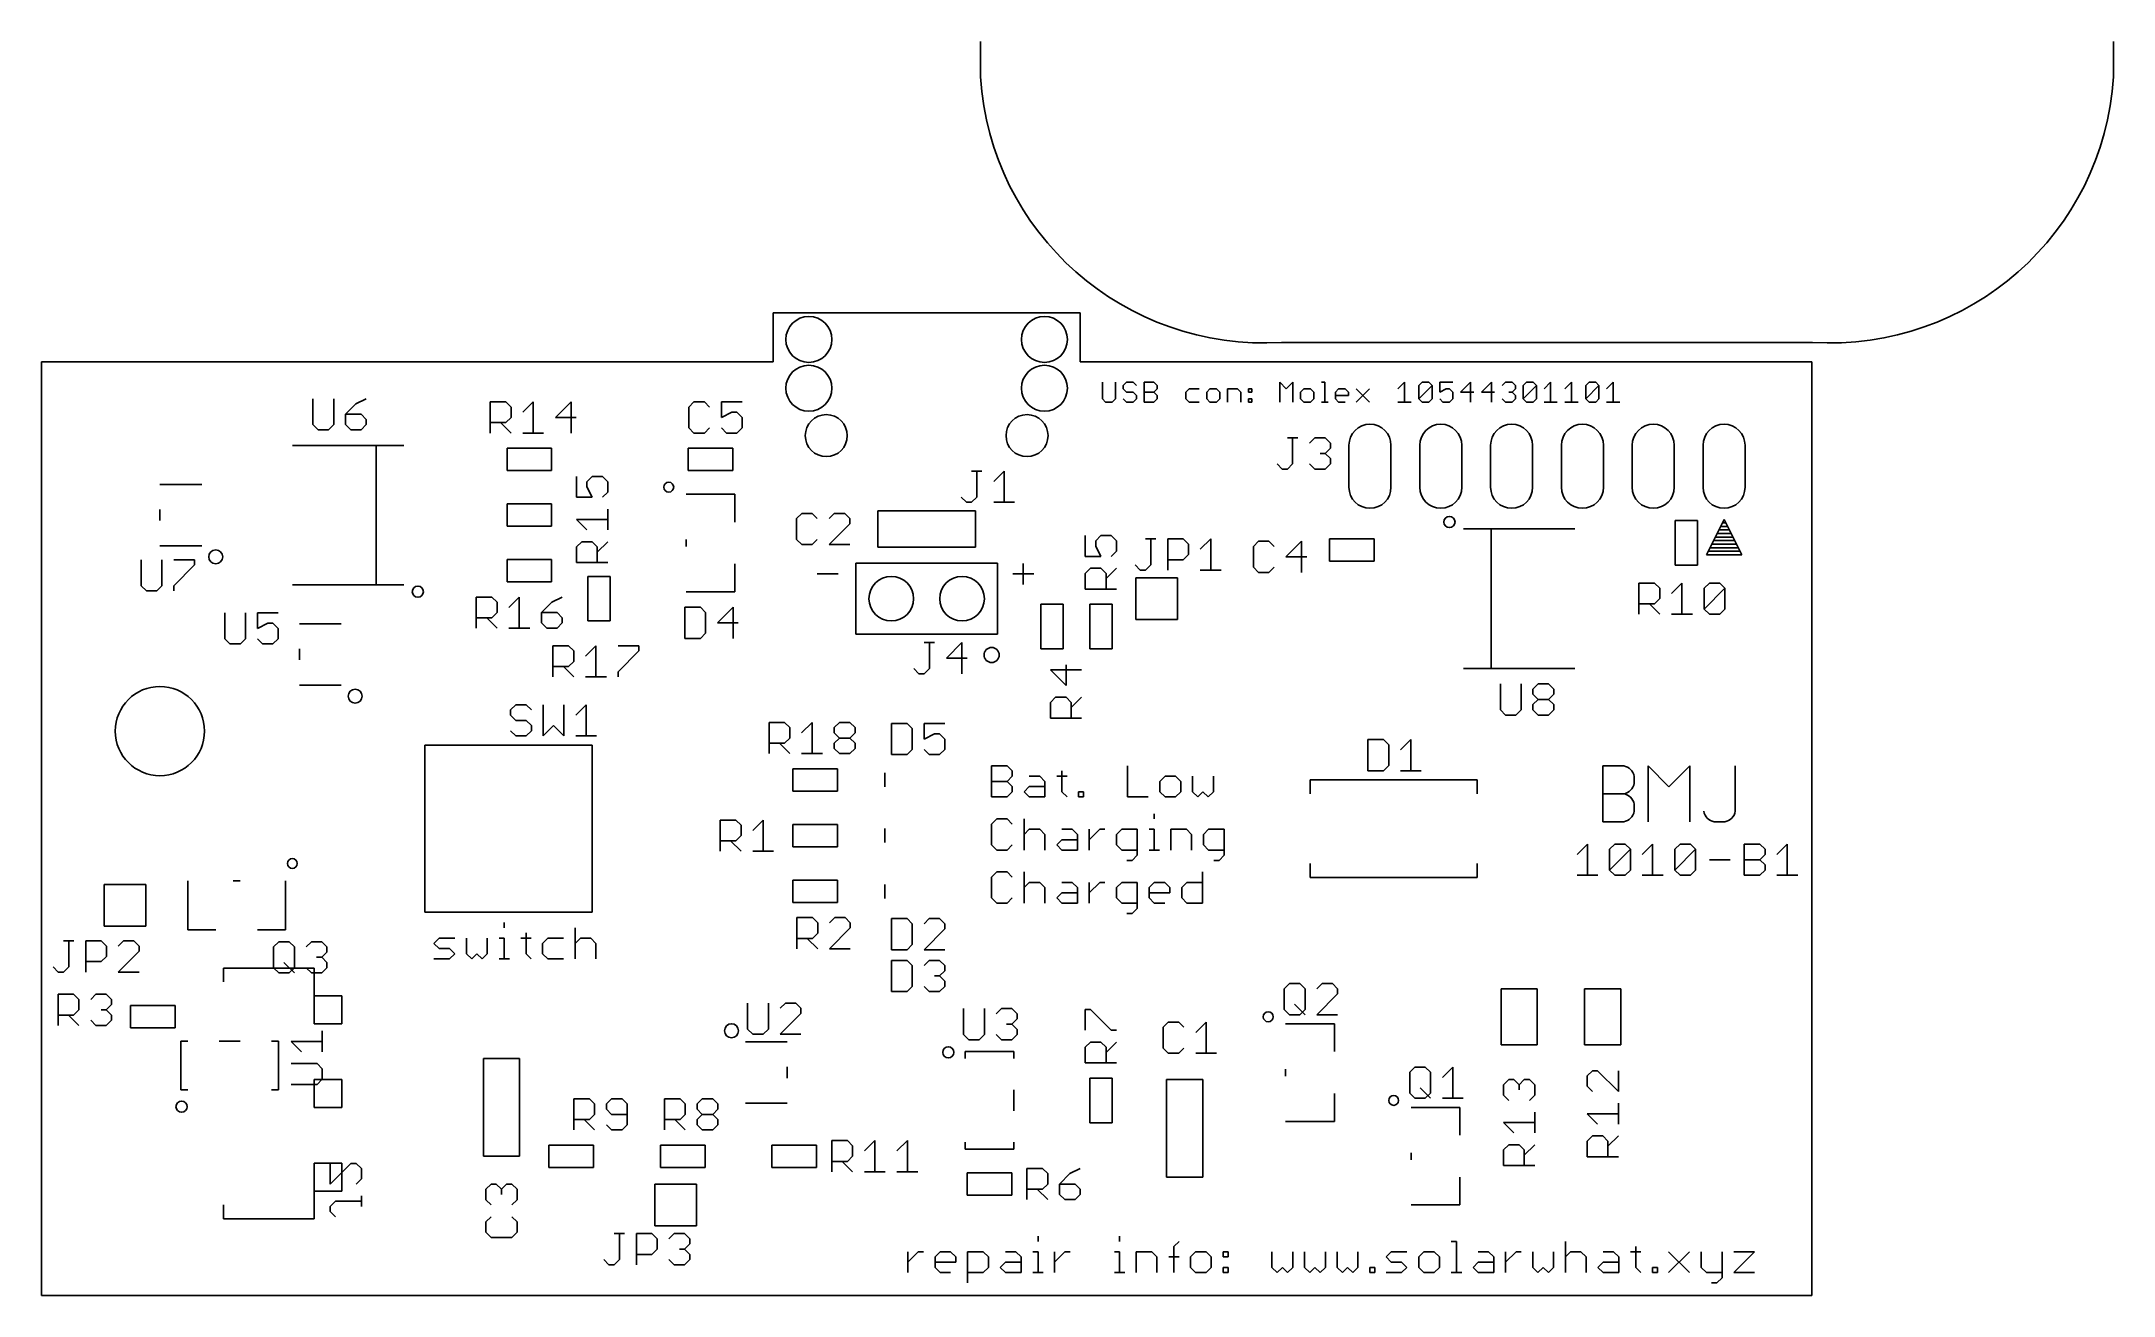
# Model space of a CAD drawing. Extents: x 0 to 74.3, y 0 to 45.
import ezdxf

# ---------------------------------------------------------------- set-up
doc = ezdxf.new("R2010")
doc.units = 0
for name, color, linetype in [('17', 94, 'CONTINUOUS'), ('20', 178, 'CONTINUOUS'), ('21', 251, 'CONTINUOUS'), ('22', 251, 'CONTINUOUS'), ('25', 251, 'CONTINUOUS'), ('26', 251, 'CONTINUOUS'), ('51', 251, 'CONTINUOUS'), ('52', 251, 'CONTINUOUS')]:
    doc.layers.add(name, color=color, linetype=linetype)

# ---------------------------------------------------------------- blocks, each defined once
blk = doc.blocks.new('ROUNDP')
blk.add_circle((0, 0), 0.5)
blk = doc.blocks.new('LONGP100')
blk.add_lwpolyline([(-0.5, -0.5), (0.5, -0.5, 1), (0.5, 0.5), (-0.5, 0.5, 1)], format="xyb", close=True)

msp = doc.modelspace()

# ---------------------------------------------------------------- linework, layer by layer
at = {"layer": '20'}
for p, q in [((26.25, 33.5), (26.25, 35.25)), ((26.25, 35.25), (37.25, 35.25)), ((37.25, 35.25), (37.25, 33.5)), ((24.25, 33.5), (0, 33.5)), ((0, 33.5), (0, 0)), ((24.25, 33.5), (26.25, 33.5)), ((63.5, 33.5), (37.25, 33.5)), ((63.5, 0), (63.5, 33.5)), ((0, 0), (63.5, 0))]:
    msp.add_line(p, q, dxfattribs=at)
msp.add_circle((4.25, 20.25), 1.6, dxfattribs=at)
at = {"layer": '21'}
for p, q in [((38.0508, 32.7626), (38.0508, 32.1694)), ((38.5253, 32.1694), (38.5253, 32.7626)), ((38.9179, 32.7626), (38.7992, 32.644)), ((39.1551, 32.7626), (38.9179, 32.7626)), ((39.2738, 32.644), (39.1551, 32.7626)), ((39.5476, 32.0508), (39.5476, 32.7626)), ((39.5476, 32.7626), (39.9035, 32.7626)), ((39.9035, 32.7626), (40.0222, 32.644)), ((44.4123, 32.0508), (44.4123, 32.7626)), ((44.4123, 32.7626), (44.6496, 32.5253)), ((44.6496, 32.5253), (44.8869, 32.7626)), ((44.8869, 32.7626), (44.8869, 32.0508)), ((45.9092, 32.7626), (46.0278, 32.7626)), ((46.0278, 32.7626), (46.0278, 32.0508)), ((48.6534, 32.5253), (48.8906, 32.7626)), ((48.8906, 32.7626), (48.8906, 32.0508)), ((49.4018, 32.644), (49.5204, 32.7626)), ((49.5204, 32.7626), (49.7577, 32.7626)), ((49.7577, 32.7626), (49.8763, 32.644)), ((50.6247, 32.7626), (50.1502, 32.7626)), ((50.1502, 32.7626), (50.1502, 32.4067)), ((51.2545, 32.7626), (50.8986, 32.4067)), ((51.2545, 32.0508), (51.2545, 32.7626)), ((52.0029, 32.7626), (51.647, 32.4067)), ((52.0029, 32.0508), (52.0029, 32.7626)), ((52.3954, 32.644), (52.5141, 32.7626)), ((52.5141, 32.7626), (52.7513, 32.7626)), ((52.7513, 32.7626), (52.87, 32.644)), ((53.1438, 32.644), (53.2625, 32.7626)), ((53.2625, 32.7626), (53.4998, 32.7626)), ((53.4998, 32.7626), (53.6184, 32.644)), ((53.8923, 32.5253), (54.1295, 32.7626)), ((54.1295, 32.7626), (54.1295, 32.0508)), ((54.6407, 32.5253), (54.8779, 32.7626)), ((54.8779, 32.7626), (54.8779, 32.0508)), ((55.3891, 32.644), (55.5077, 32.7626)), ((55.5077, 32.7626), (55.745, 32.7626)), ((55.745, 32.7626), (55.8636, 32.644)), ((56.1375, 32.5253), (56.3748, 32.7626)), ((56.3748, 32.7626), (56.3748, 32.0508)), ((38.0508, 32.1694), (38.1694, 32.0508)), ((38.1694, 32.0508), (38.4067, 32.0508)), ((38.4067, 32.0508), (38.5253, 32.1694)), ((38.7992, 32.644), (38.7992, 32.5253)), ((38.7992, 32.5253), (38.9179, 32.4067)), ((38.9179, 32.0508), (38.7992, 32.1694)), ((38.9179, 32.4067), (39.1551, 32.4067)), ((39.1551, 32.0508), (38.9179, 32.0508)), ((39.1551, 32.4067), (39.2738, 32.2881)), ((39.2738, 32.1694), (39.1551, 32.0508)), ((39.2738, 32.2881), (39.2738, 32.1694)), ((39.5476, 32.4067), (39.9035, 32.4067)), ((39.9035, 32.0508), (39.5476, 32.0508)), ((40.0222, 32.5253), (39.9035, 32.4067)), ((39.9035, 32.4067), (40.0222, 32.2881)), ((40.0222, 32.1694), (39.9035, 32.0508)), ((40.0222, 32.644), (40.0222, 32.5253)), ((40.0222, 32.2881), (40.0222, 32.1694)), ((41.1631, 32.5253), (41.0445, 32.4067)), ((41.0445, 32.4067), (41.0445, 32.1694)), ((41.0445, 32.1694), (41.1631, 32.0508)), ((41.519, 32.5253), (41.1631, 32.5253)), ((41.1631, 32.0508), (41.519, 32.0508)), ((41.9115, 32.5253), (41.7929, 32.4067)), ((41.7929, 32.4067), (41.7929, 32.1694)), ((41.7929, 32.1694), (41.9115, 32.0508)), ((42.1488, 32.5253), (41.9115, 32.5253)), ((41.9115, 32.0508), (42.1488, 32.0508)), ((42.2674, 32.4067), (42.1488, 32.5253)), ((42.1488, 32.0508), (42.2674, 32.1694)), ((42.2674, 32.1694), (42.2674, 32.4067)), ((42.5413, 32.0508), (42.5413, 32.5253)), ((42.5413, 32.5253), (42.8972, 32.5253)), ((42.8972, 32.5253), (43.0158, 32.4067)), ((43.0158, 32.4067), (43.0158, 32.0508)), ((43.2897, 32.5253), (43.4083, 32.5253)), ((43.2897, 32.4067), (43.2897, 32.5253)), ((43.4083, 32.4067), (43.2897, 32.4067)), ((43.2897, 32.1694), (43.4083, 32.1694)), ((43.2897, 32.0508), (43.2897, 32.1694)), ((43.4083, 32.0508), (43.2897, 32.0508)), ((43.4083, 32.5253), (43.4083, 32.4067)), ((43.4083, 32.1694), (43.4083, 32.0508)), ((45.2794, 32.5253), (45.1607, 32.4067)), ((45.1607, 32.4067), (45.1607, 32.1694)), ((45.1607, 32.1694), (45.2794, 32.0508)), ((45.5167, 32.5253), (45.2794, 32.5253)), ((45.2794, 32.0508), (45.5167, 32.0508)), ((45.6353, 32.4067), (45.5167, 32.5253)), ((45.5167, 32.0508), (45.6353, 32.1694)), ((45.6353, 32.1694), (45.6353, 32.4067)), ((45.9092, 32.0508), (46.1464, 32.0508)), ((46.4081, 32.4067), (46.5267, 32.5253)), ((46.4081, 32.1694), (46.4081, 32.4067)), ((46.8826, 32.2881), (46.4081, 32.2881)), ((46.5267, 32.0508), (46.4081, 32.1694)), ((46.5267, 32.5253), (46.764, 32.5253)), ((46.764, 32.0508), (46.5267, 32.0508)), ((46.764, 32.5253), (46.8826, 32.4067)), ((46.8826, 32.4067), (46.8826, 32.2881)), ((47.1565, 32.5253), (47.6311, 32.0508)), ((47.1565, 32.0508), (47.6311, 32.5253)), ((48.6534, 32.0508), (49.1279, 32.0508)), ((49.4018, 32.1694), (49.4018, 32.644)), ((49.4018, 32.1694), (49.8763, 32.644)), ((49.5204, 32.0508), (49.4018, 32.1694)), ((49.7577, 32.0508), (49.5204, 32.0508)), ((49.8763, 32.1694), (49.7577, 32.0508)), ((49.8763, 32.644), (49.8763, 32.1694)), ((50.1502, 32.4067), (50.3875, 32.5253)), ((50.2688, 32.0508), (50.1502, 32.1694)), ((50.5061, 32.0508), (50.2688, 32.0508)), ((50.3875, 32.5253), (50.5061, 32.5253)), ((50.5061, 32.5253), (50.6247, 32.4067)), ((50.6247, 32.1694), (50.5061, 32.0508)), ((50.6247, 32.4067), (50.6247, 32.1694)), ((50.8986, 32.4067), (51.3731, 32.4067)), ((51.647, 32.4067), (52.1216, 32.4067)), ((52.5141, 32.0508), (52.3954, 32.1694)), ((52.7513, 32.0508), (52.5141, 32.0508)), ((52.7513, 32.4067), (52.6327, 32.4067)), ((52.87, 32.5253), (52.7513, 32.4067)), ((52.7513, 32.4067), (52.87, 32.2881)), ((52.87, 32.1694), (52.7513, 32.0508)), ((52.87, 32.644), (52.87, 32.5253)), ((52.87, 32.2881), (52.87, 32.1694)), ((53.1438, 32.1694), (53.1438, 32.644)), ((53.1438, 32.1694), (53.6184, 32.644)), ((53.2625, 32.0508), (53.1438, 32.1694)), ((53.4998, 32.0508), (53.2625, 32.0508)), ((53.6184, 32.1694), (53.4998, 32.0508)), ((53.6184, 32.644), (53.6184, 32.1694)), ((53.8923, 32.0508), (54.3668, 32.0508)), ((54.6407, 32.0508), (55.1152, 32.0508)), ((55.3891, 32.1694), (55.3891, 32.644)), ((55.3891, 32.1694), (55.8636, 32.644)), ((55.5077, 32.0508), (55.3891, 32.1694)), ((55.745, 32.0508), (55.5077, 32.0508)), ((55.8636, 32.1694), (55.745, 32.0508)), ((55.8636, 32.644), (55.8636, 32.1694)), ((56.1375, 32.0508), (56.612, 32.0508)), ((9, 30.5), (13, 30.5)), ((12, 25.5), (12, 30.5)), ((5.75, 29.1), (4.25, 29.1)), ((24.875, 28.75), (23.125, 28.75)), ((24.875, 28.75), (24.875, 27.75)), ((4.25, 27.8), (4.25, 28.2)), ((51, 27.5), (52, 27.5)), ((52, 27.5), (55, 27.5)), ((52, 27.5), (52, 22.5)), ((60.35, 27.845), (59.715, 26.575)), ((60.477, 27.591), (60.223, 27.591)), ((60.4135, 27.718), (60.2865, 27.718)), ((60.985, 26.575), (60.35, 27.845)), ((5.75, 26.9), (4.25, 26.9)), ((23.125, 26.875), (23.125, 27.125)), ((60.858, 26.829), (59.842, 26.829)), ((60.7945, 26.956), (59.9055, 26.956)), ((60.731, 27.083), (59.969, 27.083)), ((60.6675, 27.21), (60.0325, 27.21)), ((60.604, 27.337), (60.096, 27.337)), ((60.5405, 27.464), (60.1595, 27.464)), ((24.875, 26.25), (24.875, 25.25)), ((29.21, 23.73), (29.21, 26.27)), ((29.21, 26.27), (34.29, 26.27)), ((34.29, 26.27), (34.29, 23.73)), ((35.2154, 26.2583), (35.2154, 25.5126)), ((59.715, 26.575), (60.985, 26.575)), ((60.9215, 26.702), (59.7785, 26.702)), ((12, 25.5), (9, 25.5)), ((13, 25.5), (12, 25.5)), ((27.8262, 25.8855), (28.5719, 25.8855)), ((34.8426, 25.8855), (35.5883, 25.8855)), ((39.25, 25.75), (40.75, 25.75)), ((39.25, 24.25), (39.25, 25.75)), ((40.75, 25.75), (40.75, 24.25)), ((23.125, 25.25), (24.875, 25.25)), ((10.75, 24.1), (9.25, 24.1)), ((40.75, 24.25), (39.25, 24.25)), ((9.25, 22.8), (9.25, 23.2)), ((34.29, 23.73), (29.21, 23.73)), ((55, 22.5), (51, 22.5)), ((10.75, 21.9), (9.25, 21.9)), ((13.75, 13.75), (13.75, 19.75)), ((13.75, 19.75), (19.75, 19.75)), ((19.75, 19.75), (19.75, 13.75)), ((30.25, 18.25), (30.25, 18.75)), ((34.0762, 17.8862), (34.0762, 19.0048)), ((34.0762, 19.0048), (34.6355, 19.0048)), ((34.6355, 19.0048), (34.8219, 18.8183)), ((34.8219, 18.6319), (34.6355, 18.4455)), ((34.8219, 18.8183), (34.8219, 18.6319)), ((35.432, 18.6319), (35.8049, 18.6319)), ((35.8049, 18.6319), (35.9913, 18.4455)), ((36.415, 18.6319), (36.7878, 18.6319)), ((36.6014, 18.8183), (36.6014, 18.0726)), ((38.9487, 19.0048), (38.9487, 17.8862)), ((40.3045, 18.6319), (40.1181, 18.4455)), ((40.6774, 18.6319), (40.3045, 18.6319)), ((40.8638, 18.4455), (40.6774, 18.6319)), ((41.2875, 18.6319), (41.2875, 18.0726)), ((42.0332, 18.0726), (42.0332, 18.6319)), ((56, 19), (56, 18)), ((56, 19), (56.75, 19)), ((57.125, 18.625), (57.125, 18.375)), ((57.625, 17), (57.625, 19)), ((57.625, 19), (58.375, 18.25)), ((58.375, 18.25), (59.125, 19)), ((59.125, 19), (59.125, 17)), ((60.75, 19), (60.75, 17.375)), ((34.0762, 18.4455), (34.6355, 18.4455)), ((34.6355, 17.8862), (34.0762, 17.8862)), ((34.6355, 18.4455), (34.8219, 18.2591)), ((34.8219, 18.0726), (34.6355, 17.8862)), ((34.8219, 18.2591), (34.8219, 18.0726)), ((35.2456, 18.0726), (35.432, 18.2591)), ((35.432, 17.8862), (35.2456, 18.0726)), ((35.432, 18.2591), (35.9913, 18.2591)), ((35.9913, 17.8862), (35.432, 17.8862)), ((35.9913, 18.4455), (35.9913, 17.8862)), ((36.6014, 18.0726), (36.7878, 17.8862)), ((37.1946, 17.8862), (37.1946, 18.0726)), ((37.1946, 18.0726), (37.381, 18.0726)), ((37.381, 17.8862), (37.1946, 17.8862)), ((37.381, 18.0726), (37.381, 17.8862)), ((38.9487, 17.8862), (39.6944, 17.8862)), ((40.1181, 18.4455), (40.1181, 18.0726)), ((40.1181, 18.0726), (40.3045, 17.8862)), ((40.3045, 17.8862), (40.6774, 17.8862)), ((40.6774, 17.8862), (40.8638, 18.0726)), ((40.8638, 18.0726), (40.8638, 18.4455)), ((41.2875, 18.0726), (41.4739, 17.8862)), ((41.4739, 17.8862), (41.6603, 18.0726)), ((41.6603, 18.0726), (41.8468, 17.8862)), ((41.8468, 17.8862), (42.0332, 18.0726)), ((45.5, 18), (45.5, 18.5)), ((45.5, 18.5), (51.5, 18.5)), ((51.5, 18.5), (51.5, 18)), ((56, 18), (56, 17)), ((56.75, 18), (56, 18)), ((34.2626, 17.0998), (34.0762, 16.9133)), ((34.6355, 17.0998), (34.2626, 17.0998)), ((34.8219, 16.9133), (34.6355, 17.0998)), ((35.2456, 17.0998), (35.2456, 15.9812)), ((39.9147, 17.2862), (39.9147, 17.0998)), ((57.125, 17.375), (57.125, 17.625)), ((30.25, 16.25), (30.25, 16.75)), ((34.0762, 16.9133), (34.0762, 16.1676)), ((35.2456, 16.5405), (35.432, 16.7269)), ((35.432, 16.7269), (35.8049, 16.7269)), ((35.8049, 16.7269), (35.9913, 16.5405)), ((35.9913, 16.5405), (35.9913, 15.9812)), ((36.415, 16.1676), (36.6014, 16.3541)), ((36.6014, 16.7269), (36.9743, 16.7269)), ((36.6014, 16.3541), (37.1607, 16.3541)), ((36.9743, 16.7269), (37.1607, 16.5405)), ((37.1607, 16.5405), (37.1607, 15.9812)), ((37.5844, 15.9812), (37.5844, 16.7269)), ((37.5844, 16.3541), (37.9572, 16.7269)), ((37.9572, 16.7269), (38.1437, 16.7269)), ((38.7453, 16.7269), (38.5589, 16.5405)), ((38.5589, 16.5405), (38.5589, 16.1676)), ((39.3046, 16.7269), (38.7453, 16.7269)), ((39.3046, 15.7948), (39.3046, 16.7269)), ((39.7283, 16.7269), (39.9147, 16.7269)), ((39.9147, 16.7269), (39.9147, 15.9812)), ((40.5079, 15.9812), (40.5079, 16.7269)), ((40.5079, 16.7269), (41.0672, 16.7269)), ((41.0672, 16.7269), (41.2536, 16.5405)), ((41.2536, 16.5405), (41.2536, 15.9812)), ((41.8637, 16.7269), (41.6773, 16.5405)), ((41.6773, 16.5405), (41.6773, 16.1676)), ((42.423, 16.7269), (41.8637, 16.7269)), ((42.423, 15.7948), (42.423, 16.7269)), ((56, 17), (56.75, 17)), ((60.375, 17), (60, 17)), ((34.0762, 16.1676), (34.2626, 15.9812)), ((34.2626, 15.9812), (34.6355, 15.9812)), ((34.6355, 15.9812), (34.8219, 16.1676)), ((36.6014, 15.9812), (36.415, 16.1676)), ((37.1607, 15.9812), (36.6014, 15.9812)), ((38.5589, 16.1676), (38.7453, 15.9812)), ((38.7453, 15.9812), (39.3046, 15.9812)), ((38.9317, 15.6084), (39.1182, 15.6084)), ((39.1182, 15.6084), (39.3046, 15.7948)), ((39.7283, 15.9812), (40.1011, 15.9812)), ((41.6773, 16.1676), (41.8637, 15.9812)), ((41.8637, 15.9812), (42.423, 15.9812)), ((42.0501, 15.6084), (42.2366, 15.6084)), ((42.2366, 15.6084), (42.423, 15.7948)), ((55.0762, 15.8219), (55.449, 16.1948)), ((55.449, 16.1948), (55.449, 15.0762)), ((56.2456, 16.0083), (56.432, 16.1948)), ((56.2456, 15.2626), (56.2456, 16.0083)), ((56.2456, 15.2626), (56.9913, 16.0083)), ((56.432, 16.1948), (56.8049, 16.1948)), ((56.8049, 16.1948), (56.9913, 16.0083)), ((56.9913, 16.0083), (56.9913, 15.2626)), ((57.415, 15.8219), (57.7878, 16.1948)), ((57.7878, 16.1948), (57.7878, 15.0762)), ((58.5844, 16.0083), (58.7708, 16.1948)), ((58.5844, 15.2626), (58.5844, 16.0083)), ((58.5844, 15.2626), (59.3301, 16.0083)), ((58.7708, 16.1948), (59.1437, 16.1948)), ((59.1437, 16.1948), (59.3301, 16.0083)), ((59.3301, 16.0083), (59.3301, 15.2626)), ((59.8262, 15.6355), (60.5719, 15.6355)), ((61.0762, 15.0762), (61.0762, 16.1948)), ((61.0762, 16.1948), (61.6355, 16.1948)), ((61.0762, 15.6355), (61.6355, 15.6355)), ((61.6355, 16.1948), (61.8219, 16.0083)), ((61.8219, 15.8219), (61.6355, 15.6355)), ((61.6355, 15.6355), (61.8219, 15.4491)), ((61.8219, 16.0083), (61.8219, 15.8219)), ((62.2456, 15.8219), (62.6184, 16.1948)), ((62.6184, 16.1948), (62.6184, 15.0762)), ((5.25, 14.875), (5.25, 13.125)), ((6.875, 14.875), (7.125, 14.875)), ((8.75, 13.125), (8.75, 14.875)), ((34.2626, 15.1948), (34.0762, 15.0083)), ((34.0762, 15.0083), (34.0762, 14.2626)), ((34.6355, 15.1948), (34.2626, 15.1948)), ((34.8219, 15.0083), (34.6355, 15.1948)), ((35.2456, 15.1948), (35.2456, 14.0762)), ((41.6434, 15.1948), (41.6434, 14.0762)), ((45.5, 15.5), (45.5, 15)), ((45.5, 15), (51.5, 15)), ((51.5, 15), (51.5, 15.5)), ((55.0762, 15.0762), (55.8219, 15.0762)), ((56.432, 15.0762), (56.2456, 15.2626)), ((56.8049, 15.0762), (56.432, 15.0762)), ((56.9913, 15.2626), (56.8049, 15.0762)), ((57.415, 15.0762), (58.1607, 15.0762)), ((58.7708, 15.0762), (58.5844, 15.2626)), ((59.1437, 15.0762), (58.7708, 15.0762)), ((59.3301, 15.2626), (59.1437, 15.0762)), ((61.6355, 15.0762), (61.0762, 15.0762)), ((61.8219, 15.2626), (61.6355, 15.0762)), ((61.8219, 15.4491), (61.8219, 15.2626)), ((62.2456, 15.0762), (62.9913, 15.0762)), ((2.25, 13.25), (2.25, 14.75)), ((2.25, 14.75), (3.75, 14.75)), ((3.75, 14.75), (3.75, 13.25)), ((30.25, 14.25), (30.25, 14.75)), ((34.0762, 14.2626), (34.2626, 14.0762)), ((34.6355, 14.0762), (34.8219, 14.2626)), ((35.2456, 14.6355), (35.432, 14.8219)), ((35.432, 14.8219), (35.8049, 14.8219)), ((35.8049, 14.8219), (35.9913, 14.6355)), ((35.9913, 14.6355), (35.9913, 14.0762)), ((36.415, 14.2626), (36.6014, 14.4491)), ((36.6014, 14.0762), (36.415, 14.2626)), ((36.6014, 14.8219), (36.9743, 14.8219)), ((36.6014, 14.4491), (37.1607, 14.4491)), ((36.9743, 14.8219), (37.1607, 14.6355)), ((37.1607, 14.6355), (37.1607, 14.0762)), ((37.5844, 14.0762), (37.5844, 14.8219)), ((37.5844, 14.4491), (37.9572, 14.8219)), ((37.9572, 14.8219), (38.1437, 14.8219)), ((38.7453, 14.8219), (38.5589, 14.6355)), ((38.5589, 14.6355), (38.5589, 14.2626)), ((38.5589, 14.2626), (38.7453, 14.0762)), ((39.3046, 14.8219), (38.7453, 14.8219)), ((39.3046, 13.8898), (39.3046, 14.8219)), ((39.7283, 14.6355), (39.9147, 14.8219)), ((39.7283, 14.2626), (39.7283, 14.6355)), ((40.474, 14.4491), (39.7283, 14.4491)), ((39.9147, 14.0762), (39.7283, 14.2626)), ((39.9147, 14.8219), (40.2876, 14.8219)), ((40.2876, 14.8219), (40.474, 14.6355)), ((40.474, 14.6355), (40.474, 14.4491)), ((40.8977, 14.6355), (41.0841, 14.8219)), ((40.8977, 14.2626), (40.8977, 14.6355)), ((41.0841, 14.0762), (40.8977, 14.2626)), ((41.0841, 14.8219), (41.6434, 14.8219)), ((19.75, 13.75), (13.75, 13.75)), ((16.6014, 13.3812), (16.6014, 13.1948)), ((34.2626, 14.0762), (34.6355, 14.0762)), ((37.1607, 14.0762), (36.6014, 14.0762)), ((38.7453, 14.0762), (39.3046, 14.0762)), ((38.9317, 13.7034), (39.1182, 13.7034)), ((39.1182, 13.7034), (39.3046, 13.8898)), ((40.2876, 14.0762), (39.9147, 14.0762)), ((41.6434, 14.0762), (41.0841, 14.0762)), ((0.7909, 12.7248), (1.1637, 12.7248)), ((0.9773, 11.7926), (0.9773, 12.7248)), ((1.5874, 11.6062), (1.5874, 12.7248)), ((1.5874, 12.7248), (2.1467, 12.7248)), ((2.1467, 12.7248), (2.3331, 12.5383)), ((3.75, 13.25), (2.25, 13.25)), ((2.9432, 12.7248), (2.7568, 12.5383)), ((3.3161, 12.7248), (2.9432, 12.7248)), ((3.5025, 12.5383), (3.3161, 12.7248)), ((6.25, 13.125), (5.25, 13.125)), ((8.75, 13.125), (7.75, 13.125)), ((14.0762, 12.6355), (14.2626, 12.8219)), ((14.2626, 12.449), (14.0762, 12.6355)), ((14.2626, 12.8219), (14.8219, 12.8219)), ((15.2456, 12.8219), (15.2456, 12.2626)), ((15.9913, 12.2626), (15.9913, 12.8219)), ((16.415, 12.8219), (16.6014, 12.8219)), ((16.6014, 12.8219), (16.6014, 12.0762)), ((17.1946, 12.8219), (17.5674, 12.8219)), ((17.381, 13.0083), (17.381, 12.2626)), ((18.1606, 12.8219), (17.9742, 12.6355)), ((17.9742, 12.6355), (17.9742, 12.2626)), ((18.7199, 12.8219), (18.1606, 12.8219)), ((19.1436, 13.1948), (19.1436, 12.0762)), ((19.1436, 12.6355), (19.33, 12.8219)), ((19.33, 12.8219), (19.7029, 12.8219)), ((19.7029, 12.8219), (19.8893, 12.6355)), ((19.8893, 12.6355), (19.8893, 12.0762)), ((2.1467, 11.9791), (1.5874, 11.9791)), ((2.3331, 12.1655), (2.1467, 11.9791)), ((2.3331, 12.5383), (2.3331, 12.1655)), ((2.7568, 11.6062), (3.5025, 12.3519)), ((3.5025, 12.3519), (3.5025, 12.5383)), ((14.0762, 12.0762), (14.6355, 12.0762)), ((14.6355, 12.449), (14.2626, 12.449)), ((14.8219, 12.2626), (14.6355, 12.449)), ((14.6355, 12.0762), (14.8219, 12.2626)), ((15.2456, 12.2626), (15.432, 12.0762)), ((15.432, 12.0762), (15.6184, 12.2626)), ((15.6184, 12.2626), (15.8049, 12.0762)), ((15.8049, 12.0762), (15.9913, 12.2626)), ((16.415, 12.0762), (16.7878, 12.0762)), ((17.381, 12.2626), (17.5674, 12.0762)), ((17.9742, 12.2626), (18.1606, 12.0762)), ((18.1606, 12.0762), (18.7199, 12.0762)), ((0.418, 11.7926), (0.6044, 11.6062)), ((0.6044, 11.6062), (0.7909, 11.6062)), ((0.7909, 11.6062), (0.9773, 11.7926)), ((3.5025, 11.6062), (2.7568, 11.6062)), ((46.375, 9.75), (44.625, 9.75)), ((46.375, 9.75), (46.375, 8.75)), ((5, 9.125), (5, 7.375)), ((5, 9.125), (5.25, 9.125)), ((6.375, 9.125), (7.125, 9.125)), ((8.25, 9.125), (8.5, 9.125)), ((8.5, 7.375), (8.5, 9.125)), ((25.25, 9.1), (26.75, 9.1)), ((26.75, 8.2), (26.75, 7.8)), ((34.875, 8.75), (33.125, 8.75)), ((33.125, 8.75), (33.125, 8.5)), ((34.875, 8.75), (34.875, 8.5)), ((44.625, 7.875), (44.625, 8.125)), ((5, 7.375), (5.25, 7.375)), ((8.25, 7.375), (8.5, 7.375)), ((25.25, 6.9), (26.75, 6.9)), ((34.875, 7.375), (34.875, 6.625)), ((46.375, 7.25), (46.375, 6.25)), ((50.875, 6.75), (49.125, 6.75)), ((50.875, 6.75), (50.875, 5.75)), ((44.625, 6.25), (46.375, 6.25)), ((33.125, 5.5), (33.125, 5.25)), ((33.125, 5.25), (34.875, 5.25)), ((34.875, 5.5), (34.875, 5.25)), ((49.125, 4.875), (49.125, 5.125)), ((22, 2.5), (22, 4)), ((22, 4), (23.5, 4)), ((23.5, 4), (23.5, 2.5)), ((50.875, 4.25), (50.875, 3.25)), ((49.125, 3.25), (50.875, 3.25)), ((23.5, 2.5), (22, 2.5)), ((31.0762, 0.8262), (31.0762, 1.5719)), ((31.0762, 1.199), (31.4491, 1.5719)), ((31.4491, 1.5719), (31.6355, 1.5719)), ((32.0507, 1.3855), (32.2371, 1.5719)), ((32.2371, 1.5719), (32.61, 1.5719)), ((32.61, 1.5719), (32.7964, 1.3855)), ((33.2201, 0.4534), (33.2201, 1.5719)), ((33.2201, 1.5719), (33.7794, 1.5719)), ((33.7794, 1.5719), (33.9658, 1.3855)), ((34.5759, 1.5719), (34.9488, 1.5719)), ((34.9488, 1.5719), (35.1352, 1.3855)), ((35.5589, 1.5719), (35.7453, 1.5719)), ((35.7453, 2.1312), (35.7453, 1.9448)), ((35.7453, 1.5719), (35.7453, 0.8262)), ((36.3385, 0.8262), (36.3385, 1.5719)), ((36.3385, 1.199), (36.7113, 1.5719)), ((36.7113, 1.5719), (36.8978, 1.5719)), ((38.4824, 1.5719), (38.6688, 1.5719)), ((38.6688, 2.1312), (38.6688, 1.9448)), ((38.6688, 1.5719), (38.6688, 0.8262)), ((39.262, 0.8262), (39.262, 1.5719)), ((39.262, 1.5719), (39.8212, 1.5719)), ((39.8212, 1.5719), (40.0077, 1.3855)), ((40.6178, 1.7583), (40.8042, 1.9448)), ((40.6178, 0.8262), (40.6178, 1.7583)), ((41.3974, 1.5719), (41.211, 1.3855)), ((41.7702, 1.5719), (41.3974, 1.5719)), ((41.9567, 1.3855), (41.7702, 1.5719)), ((42.3804, 1.5719), (42.5668, 1.5719)), ((42.3804, 1.3855), (42.3804, 1.5719)), ((42.5668, 1.5719), (42.5668, 1.3855)), ((44.1345, 1.5719), (44.1345, 1.0126)), ((44.8802, 1.0126), (44.8802, 1.5719)), ((45.3039, 1.5719), (45.3039, 1.0126)), ((46.0496, 1.0126), (46.0496, 1.5719)), ((46.4733, 1.5719), (46.4733, 1.0126)), ((47.219, 1.0126), (47.219, 1.5719)), ((48.2273, 1.3855), (48.4138, 1.5719)), ((48.4138, 1.5719), (48.9731, 1.5719)), ((49.5832, 1.5719), (49.3967, 1.3855)), ((49.956, 1.5719), (49.5832, 1.5719)), ((50.1424, 1.3855), (49.956, 1.5719)), ((50.5661, 1.9448), (50.7526, 1.9448)), ((50.7526, 1.9448), (50.7526, 0.8262)), ((51.5322, 1.5719), (51.905, 1.5719)), ((51.905, 1.5719), (52.0914, 1.3855)), ((52.5151, 0.8262), (52.5151, 1.5719)), ((52.5151, 1.199), (52.888, 1.5719)), ((52.888, 1.5719), (53.0744, 1.5719)), ((53.4896, 1.5719), (53.4896, 1.0126)), ((54.2353, 1.0126), (54.2353, 1.5719)), ((54.659, 1.9448), (54.659, 0.8262)), ((54.659, 1.3855), (54.8455, 1.5719)), ((54.8455, 1.5719), (55.2183, 1.5719)), ((55.2183, 1.5719), (55.4047, 1.3855)), ((56.0149, 1.5719), (56.3877, 1.5719)), ((56.3877, 1.5719), (56.5741, 1.3855)), ((56.9978, 1.5719), (57.3707, 1.5719)), ((57.1842, 1.7583), (57.1842, 1.0126)), ((58.3621, 1.5719), (59.1078, 0.8262)), ((58.3621, 0.8262), (59.1078, 1.5719)), ((59.5315, 1.5719), (59.5315, 1.0126)), ((60.2772, 1.5719), (60.2772, 0.6398)), ((60.7009, 1.5719), (61.4466, 1.5719)), ((61.4466, 1.5719), (60.7009, 0.8262)), ((32.0507, 1.0126), (32.0507, 1.3855)), ((32.7964, 1.199), (32.0507, 1.199)), ((32.2371, 0.8262), (32.0507, 1.0126)), ((32.61, 0.8262), (32.2371, 0.8262)), ((32.7964, 1.3855), (32.7964, 1.199)), ((33.7794, 0.8262), (33.2201, 0.8262)), ((33.9658, 1.0126), (33.7794, 0.8262)), ((33.9658, 1.3855), (33.9658, 1.0126)), ((34.3895, 1.0126), (34.5759, 1.199)), ((34.5759, 0.8262), (34.3895, 1.0126)), ((34.5759, 1.199), (35.1352, 1.199)), ((35.1352, 0.8262), (34.5759, 0.8262)), ((35.1352, 1.3855), (35.1352, 0.8262)), ((35.5589, 0.8262), (35.9317, 0.8262)), ((38.4824, 0.8262), (38.8552, 0.8262)), ((40.0077, 1.3855), (40.0077, 0.8262)), ((40.4314, 1.3855), (40.8042, 1.3855)), ((41.211, 1.3855), (41.211, 1.0126)), ((41.211, 1.0126), (41.3974, 0.8262)), ((41.3974, 0.8262), (41.7702, 0.8262)), ((41.7702, 0.8262), (41.9567, 1.0126)), ((41.9567, 1.0126), (41.9567, 1.3855)), ((42.5668, 1.3855), (42.3804, 1.3855)), ((42.3804, 1.0126), (42.5668, 1.0126)), ((42.3804, 0.8262), (42.3804, 1.0126)), ((42.5668, 0.8262), (42.3804, 0.8262)), ((42.5668, 1.0126), (42.5668, 0.8262)), ((44.1345, 1.0126), (44.3209, 0.8262)), ((44.3209, 0.8262), (44.5073, 1.0126)), ((44.5073, 1.0126), (44.6937, 0.8262)), ((44.6937, 0.8262), (44.8802, 1.0126)), ((45.3039, 1.0126), (45.4903, 0.8262)), ((45.4903, 0.8262), (45.6767, 1.0126)), ((45.6767, 1.0126), (45.8631, 0.8262)), ((45.8631, 0.8262), (46.0496, 1.0126)), ((46.4733, 1.0126), (46.6597, 0.8262)), ((46.6597, 0.8262), (46.8461, 1.0126)), ((46.8461, 1.0126), (47.0325, 0.8262)), ((47.0325, 0.8262), (47.219, 1.0126)), ((47.6427, 0.8262), (47.6427, 1.0126)), ((47.6427, 1.0126), (47.8291, 1.0126)), ((47.8291, 0.8262), (47.6427, 0.8262)), ((47.8291, 1.0126), (47.8291, 0.8262)), ((48.4138, 1.199), (48.2273, 1.3855)), ((48.2273, 0.8262), (48.7866, 0.8262)), ((48.7866, 1.199), (48.4138, 1.199)), ((48.9731, 1.0126), (48.7866, 1.199)), ((48.7866, 0.8262), (48.9731, 1.0126)), ((49.3967, 1.3855), (49.3967, 1.0126)), ((49.3967, 1.0126), (49.5832, 0.8262)), ((49.5832, 0.8262), (49.956, 0.8262)), ((49.956, 0.8262), (50.1424, 1.0126)), ((50.1424, 1.0126), (50.1424, 1.3855)), ((50.5661, 0.8262), (50.939, 0.8262)), ((51.3457, 1.0126), (51.5322, 1.199)), ((51.5322, 0.8262), (51.3457, 1.0126)), ((51.5322, 1.199), (52.0914, 1.199)), ((52.0914, 0.8262), (51.5322, 0.8262)), ((52.0914, 1.3855), (52.0914, 0.8262)), ((53.4896, 1.0126), (53.6761, 0.8262)), ((53.6761, 0.8262), (53.8625, 1.0126)), ((53.8625, 1.0126), (54.0489, 0.8262)), ((54.0489, 0.8262), (54.2353, 1.0126)), ((55.4047, 1.3855), (55.4047, 0.8262)), ((55.8284, 1.0126), (56.0149, 1.199)), ((56.0149, 0.8262), (55.8284, 1.0126)), ((56.0149, 1.199), (56.5741, 1.199)), ((56.5741, 0.8262), (56.0149, 0.8262)), ((56.5741, 1.3855), (56.5741, 0.8262)), ((57.1842, 1.0126), (57.3707, 0.8262)), ((57.7774, 0.8262), (57.7774, 1.0126)), ((57.7774, 1.0126), (57.9638, 1.0126)), ((57.9638, 0.8262), (57.7774, 0.8262)), ((57.9638, 1.0126), (57.9638, 0.8262)), ((59.5315, 1.0126), (59.7179, 0.8262)), ((59.7179, 0.8262), (60.2772, 0.8262)), ((60.7009, 0.8262), (61.4466, 0.8262)), ((60.0908, 0.4534), (59.9044, 0.4534)), ((60.2772, 0.6398), (60.0908, 0.4534))]:
    msp.add_line(p, q, dxfattribs=at)
for centre, radius in [((22.5, 29), 0.1768), ((50.5, 27.75), 0.2), ((6.25, 26.5), 0.25), ((13.5, 25.25), 0.2), ((34.08, 22.98), 0.2717), ((11.25, 21.5), 0.25), ((9, 15.5), 0.1768), ((24.75, 9.5), 0.25), ((44, 10), 0.1768), ((32.525, 8.725), 0.2), ((5.025, 6.775), 0.2), ((48.5, 7), 0.1768)]:
    msp.add_circle(centre, radius, dxfattribs=at)
for centre, start, end in [((56.6875, 18.5625), 8.1301, 81.8699), ((56.6875, 18.4375), 278.1301, 351.8699), ((56.6875, 17.5625), 8.1301, 81.8699), ((56.6875, 17.4375), 278.1301, 351.8699), ((60.0625, 17.4375), 188.1301, 261.8699), ((60.3125, 17.4375), 278.1301, 351.8699)]:
    msp.add_arc(centre, 0.4419, start, end, dxfattribs=at)
at = {"layer": '22'}
for p, q in [((9.78, 11.75), (6.53, 11.75)), ((6.53, 11.75), (6.53, 11.25)), ((9.78, 9.75), (9.78, 11.75)), ((9.78, 6.75), (9.78, 7.75)), ((9.78, 4.75), (9.78, 2.75)), ((6.53, 2.75), (6.53, 3.25)), ((9.78, 2.75), (6.53, 2.75))]:
    msp.add_line(p, q, dxfattribs=at)
at = {"layer": '25'}
for p, q in [((9.7374, 32.1748), (9.7374, 31.2426)), ((10.4831, 31.2426), (10.4831, 32.1748)), ((11.2797, 31.9883), (10.9068, 31.6155)), ((11.6525, 32.1748), (11.2797, 31.9883)), ((16.0962, 30.9412), (16.0962, 32.0598)), ((16.0962, 32.0598), (16.6555, 32.0598)), ((16.6555, 32.0598), (16.8419, 31.8733)), ((17.2656, 31.6869), (17.6384, 32.0598)), ((17.6384, 32.0598), (17.6384, 30.9412)), ((18.9943, 32.0598), (18.435, 31.5005)), ((18.9943, 30.9412), (18.9943, 32.0598)), ((23.4038, 32.0598), (23.2174, 31.8733)), ((23.7767, 32.0598), (23.4038, 32.0598)), ((23.9631, 31.8733), (23.7767, 32.0598)), ((25.1325, 32.0598), (24.3868, 32.0598)), ((24.3868, 32.0598), (24.3868, 31.5005)), ((9.7374, 31.2426), (9.9238, 31.0562)), ((10.2967, 31.0562), (10.4831, 31.2426)), ((10.9068, 31.6155), (10.9068, 31.2426)), ((11.4661, 31.6155), (10.9068, 31.6155)), ((10.9068, 31.2426), (11.0932, 31.0562)), ((11.6525, 31.4291), (11.4661, 31.6155)), ((11.4661, 31.0562), (11.6525, 31.2426)), ((11.6525, 31.2426), (11.6525, 31.4291)), ((16.6555, 31.3141), (16.0962, 31.3141)), ((16.469, 31.3141), (16.8419, 30.9412)), ((16.8419, 31.5005), (16.6555, 31.3141)), ((16.8419, 31.8733), (16.8419, 31.5005)), ((18.435, 31.5005), (19.1807, 31.5005)), ((23.2174, 31.8733), (23.2174, 31.1276)), ((24.3868, 31.5005), (24.7597, 31.6869)), ((24.7597, 31.6869), (24.9461, 31.6869)), ((24.9461, 31.6869), (25.1325, 31.5005)), ((25.1325, 31.5005), (25.1325, 31.1276)), ((9.9238, 31.0562), (10.2967, 31.0562)), ((11.0932, 31.0562), (11.4661, 31.0562)), ((17.2656, 30.9412), (18.0113, 30.9412)), ((23.2174, 31.1276), (23.4038, 30.9412)), ((23.4038, 30.9412), (23.7767, 30.9412)), ((23.7767, 30.9412), (23.9631, 31.1276)), ((24.5732, 30.9412), (24.3868, 31.1276)), ((24.9461, 30.9412), (24.5732, 30.9412)), ((25.1325, 31.1276), (24.9461, 30.9412)), ((44.6903, 30.7698), (45.0631, 30.7698)), ((44.8767, 29.8376), (44.8767, 30.7698)), ((45.4868, 30.5833), (45.6732, 30.7698)), ((45.6732, 30.7698), (46.0461, 30.7698)), ((46.0461, 30.7698), (46.2325, 30.5833)), ((46.2325, 30.5833), (46.2325, 30.3969)), ((44.3174, 29.8376), (44.5038, 29.6512)), ((44.6903, 29.6512), (44.8767, 29.8376)), ((45.6732, 29.6512), (45.4868, 29.8376)), ((46.0461, 30.2105), (45.8597, 30.2105)), ((46.2325, 30.3969), (46.0461, 30.2105)), ((46.0461, 30.2105), (46.2325, 30.0241)), ((46.2325, 29.8376), (46.0461, 29.6512)), ((46.2325, 30.0241), (46.2325, 29.8376)), ((19.1902, 29.3825), (19.1902, 28.6368)), ((19.5631, 29.1961), (19.7495, 29.3825)), ((19.5631, 29.0096), (19.5631, 29.1961)), ((19.7495, 28.6368), (19.5631, 29.0096)), ((19.7495, 29.3825), (20.1224, 29.3825)), ((20.1224, 29.3825), (20.3088, 29.1961)), ((20.3088, 29.1961), (20.3088, 28.8232)), ((33.3603, 29.5748), (33.7331, 29.5748)), ((33.5467, 28.6426), (33.5467, 29.5748)), ((34.1568, 29.2019), (34.5297, 29.5748)), ((34.5297, 29.5748), (34.5297, 28.4562)), ((44.5038, 29.6512), (44.6903, 29.6512)), ((46.0461, 29.6512), (45.6732, 29.6512)), ((19.1902, 28.6368), (19.7495, 28.6368)), ((20.3088, 28.8232), (20.1224, 28.6368)), ((32.9874, 28.6426), (33.1738, 28.4562)), ((33.1738, 28.4562), (33.3603, 28.4562)), ((33.3603, 28.4562), (33.5467, 28.6426)), ((34.1568, 28.4562), (34.9025, 28.4562)), ((19.5631, 27.4674), (19.1902, 27.8403)), ((19.1902, 27.8403), (20.3088, 27.8403)), ((20.3088, 27.4674), (20.3088, 28.2131)), ((27.2688, 28.0598), (27.0824, 27.8733)), ((27.0824, 27.8733), (27.0824, 27.1276)), ((27.6417, 28.0598), (27.2688, 28.0598)), ((27.8281, 27.8733), (27.6417, 28.0598)), ((28.4382, 28.0598), (28.2518, 27.8733)), ((28.2518, 26.9412), (28.9975, 27.6869)), ((28.8111, 28.0598), (28.4382, 28.0598)), ((28.9975, 27.8733), (28.8111, 28.0598)), ((28.9975, 27.6869), (28.9975, 27.8733)), ((19.1902, 26.8573), (19.3767, 27.0437)), ((19.1902, 26.298), (19.1902, 26.8573)), ((19.3767, 27.0437), (19.7495, 27.0437)), ((19.7495, 27.0437), (19.936, 26.8573)), ((19.936, 26.6709), (20.3088, 27.0437)), ((19.936, 26.8573), (19.936, 26.298)), ((27.0824, 27.1276), (27.2688, 26.9412)), ((27.2688, 26.9412), (27.6417, 26.9412)), ((27.6417, 26.9412), (27.8281, 27.1276)), ((28.9975, 26.9412), (28.2518, 26.9412)), ((37.4402, 27.2613), (37.4402, 26.5156)), ((37.8131, 27.0749), (37.9995, 27.2613)), ((37.8131, 26.8884), (37.8131, 27.0749)), ((37.9995, 26.5156), (37.8131, 26.8884)), ((37.9995, 27.2613), (38.3724, 27.2613)), ((38.3724, 27.2613), (38.5588, 27.0749)), ((38.5588, 27.0749), (38.5588, 26.702)), ((39.5991, 27.1448), (39.9719, 27.1448)), ((39.7855, 26.2126), (39.7855, 27.1448)), ((40.3956, 26.0262), (40.3956, 27.1448)), ((40.3956, 27.1448), (40.9549, 27.1448)), ((40.9549, 27.1448), (41.1413, 26.9583)), ((41.1413, 26.9583), (41.1413, 26.5855)), ((41.565, 26.7719), (41.9378, 27.1448)), ((41.9378, 27.1448), (41.9378, 26.0262)), ((43.6538, 27.0598), (43.4674, 26.8733)), ((43.4674, 26.8733), (43.4674, 26.1276)), ((44.0267, 27.0598), (43.6538, 27.0598)), ((44.2131, 26.8733), (44.0267, 27.0598)), ((45.1961, 27.0598), (44.6368, 26.5005)), ((45.1961, 25.9412), (45.1961, 27.0598)), ((3.5762, 26.3948), (3.5762, 25.4626)), ((4.3219, 25.4626), (4.3219, 26.3948)), ((4.7456, 26.3948), (5.4913, 26.3948)), ((5.4913, 26.2083), (4.7456, 25.4626)), ((5.4913, 26.3948), (5.4913, 26.2083)), ((20.3088, 26.298), (19.1902, 26.298)), ((37.4402, 26.5156), (37.9995, 26.5156)), ((37.4402, 25.9055), (37.6267, 26.0919)), ((37.6267, 26.0919), (37.9995, 26.0919)), ((37.9995, 26.0919), (38.1859, 25.9055)), ((38.1859, 25.7191), (38.5588, 26.0919)), ((38.5588, 26.702), (38.3724, 26.5156)), ((39.2262, 26.2126), (39.4126, 26.0262)), ((39.4126, 26.0262), (39.5991, 26.0262)), ((39.5991, 26.0262), (39.7855, 26.2126)), ((40.9549, 26.3991), (40.3956, 26.3991)), ((41.1413, 26.5855), (40.9549, 26.3991)), ((41.565, 26.0262), (42.3107, 26.0262)), ((43.4674, 26.1276), (43.6538, 25.9412)), ((44.0267, 25.9412), (44.2131, 26.1276)), ((44.6368, 26.5005), (45.3825, 26.5005)), ((3.5762, 25.4626), (3.7626, 25.2762)), ((3.7626, 25.2762), (4.1355, 25.2762)), ((4.1355, 25.2762), (4.3219, 25.4626)), ((4.7456, 25.4626), (4.7456, 25.2762)), ((37.4402, 25.3462), (37.4402, 25.9055)), ((38.5588, 25.3462), (37.4402, 25.3462)), ((38.1859, 25.9055), (38.1859, 25.3462)), ((43.6538, 25.9412), (44.0267, 25.9412)), ((57.298, 24.4412), (57.298, 25.5598)), ((57.298, 25.5598), (57.8573, 25.5598)), ((57.8573, 25.5598), (58.0437, 25.3733)), ((58.0437, 25.3733), (58.0437, 25.0005)), ((58.4674, 25.1869), (58.8403, 25.5598)), ((58.8403, 25.5598), (58.8403, 24.4412)), ((59.6368, 25.3733), (59.8232, 25.5598)), ((59.6368, 24.6276), (59.6368, 25.3733)), ((59.6368, 24.6276), (60.3825, 25.3733)), ((59.8232, 25.5598), (60.1961, 25.5598)), ((60.1961, 25.5598), (60.3825, 25.3733)), ((60.3825, 25.3733), (60.3825, 24.6276)), ((15.5962, 23.9412), (15.5962, 25.0598)), ((15.5962, 25.0598), (16.1555, 25.0598)), ((16.1555, 25.0598), (16.3419, 24.8733)), ((16.3419, 24.8733), (16.3419, 24.5005)), ((16.7656, 24.6869), (17.1384, 25.0598)), ((17.1384, 25.0598), (17.1384, 23.9412)), ((18.3078, 24.8733), (17.935, 24.5005)), ((18.6807, 25.0598), (18.3078, 24.8733)), ((23.0762, 24.6948), (23.0762, 23.5762)), ((23.6355, 24.6948), (23.0762, 24.6948)), ((23.8219, 24.5083), (23.6355, 24.6948)), ((24.8049, 24.6948), (24.2456, 24.1355)), ((24.8049, 23.5762), (24.8049, 24.6948)), ((57.8573, 24.8141), (57.298, 24.8141)), ((57.6709, 24.8141), (58.0437, 24.4412)), ((58.0437, 25.0005), (57.8573, 24.8141)), ((59.8232, 24.4412), (59.6368, 24.6276)), ((60.3825, 24.6276), (60.1961, 24.4412)), ((6.5762, 24.4948), (6.5762, 23.5626)), ((7.3219, 23.5626), (7.3219, 24.4948)), ((8.4913, 24.4948), (7.7456, 24.4948)), ((7.7456, 24.4948), (7.7456, 23.9355)), ((7.7456, 23.9355), (8.1184, 24.1219)), ((8.1184, 24.1219), (8.3049, 24.1219)), ((8.3049, 24.1219), (8.4913, 23.9355)), ((8.4913, 23.9355), (8.4913, 23.5626)), ((16.1555, 24.3141), (15.5962, 24.3141)), ((15.9691, 24.3141), (16.3419, 23.9412)), ((16.3419, 24.5005), (16.1555, 24.3141)), ((16.7656, 23.9412), (17.5113, 23.9412)), ((17.935, 24.5005), (17.935, 24.1276)), ((18.4943, 24.5005), (17.935, 24.5005)), ((17.935, 24.1276), (18.1214, 23.9412)), ((18.1214, 23.9412), (18.4943, 23.9412)), ((18.6807, 24.3141), (18.4943, 24.5005)), ((18.4943, 23.9412), (18.6807, 24.1276)), ((18.6807, 24.1276), (18.6807, 24.3141)), ((23.8219, 23.7626), (23.8219, 24.5083)), ((24.2456, 24.1355), (24.9913, 24.1355)), ((58.4674, 24.4412), (59.2131, 24.4412)), ((60.1961, 24.4412), (59.8232, 24.4412)), ((6.5762, 23.5626), (6.7626, 23.3762)), ((6.7626, 23.3762), (7.1355, 23.3762)), ((7.1355, 23.3762), (7.3219, 23.5626)), ((7.932, 23.3762), (7.7456, 23.5626)), ((8.3049, 23.3762), (7.932, 23.3762)), ((8.4913, 23.5626), (8.3049, 23.3762)), ((18.3462, 22.1912), (18.3462, 23.3098)), ((18.3462, 23.3098), (18.9055, 23.3098)), ((18.9055, 23.3098), (19.0919, 23.1233)), ((19.0919, 23.1233), (19.0919, 22.7505)), ((19.5156, 22.9369), (19.8884, 23.3098)), ((19.8884, 23.3098), (19.8884, 22.1912)), ((20.685, 23.3098), (21.4307, 23.3098)), ((21.4307, 23.1233), (20.685, 22.3776)), ((21.4307, 23.3098), (21.4307, 23.1233)), ((23.0762, 23.5762), (23.6355, 23.5762)), ((23.6355, 23.5762), (23.8219, 23.7626)), ((31.6603, 23.4248), (32.0331, 23.4248)), ((31.8467, 22.4926), (31.8467, 23.4248)), ((33.0161, 23.4248), (32.4568, 22.8655)), ((33.0161, 22.3062), (33.0161, 23.4248)), ((18.9055, 22.5641), (18.3462, 22.5641)), ((18.719, 22.5641), (19.0919, 22.1912)), ((19.0919, 22.7505), (18.9055, 22.5641)), ((20.685, 22.3776), (20.685, 22.1912)), ((31.2874, 22.4926), (31.4738, 22.3062)), ((31.4738, 22.3062), (31.6603, 22.3062)), ((31.6603, 22.3062), (31.8467, 22.4926)), ((32.4568, 22.8655), (33.2025, 22.8655)), ((37.3088, 22.4461), (36.1902, 22.4461)), ((36.1902, 22.4461), (36.7495, 21.8868)), ((36.7495, 21.8868), (36.7495, 22.6325)), ((19.5156, 22.1912), (20.2613, 22.1912)), ((52.3262, 21.9448), (52.3262, 21.0126)), ((53.0719, 21.0126), (53.0719, 21.9448)), ((53.4956, 21.7583), (53.682, 21.9448)), ((53.4956, 21.5719), (53.4956, 21.7583)), ((53.682, 21.3855), (53.4956, 21.5719)), ((53.682, 21.9448), (54.0549, 21.9448)), ((54.0549, 21.9448), (54.2413, 21.7583)), ((54.2413, 21.5719), (54.0549, 21.3855)), ((54.2413, 21.7583), (54.2413, 21.5719)), ((17.0126, 21.1948), (16.8262, 21.0083)), ((16.8262, 21.0083), (16.8262, 20.8219)), ((16.8262, 20.8219), (17.0126, 20.6355)), ((17.3855, 21.1948), (17.0126, 21.1948)), ((17.5719, 21.0083), (17.3855, 21.1948)), ((17.9956, 21.1948), (17.9956, 20.0762)), ((18.7413, 20.0762), (18.7413, 21.1948)), ((19.165, 20.8219), (19.5378, 21.1948)), ((19.5378, 21.1948), (19.5378, 20.0762)), ((36.1902, 21.2767), (36.3767, 21.4631)), ((36.1902, 20.7174), (36.1902, 21.2767)), ((36.3767, 21.4631), (36.7495, 21.4631)), ((36.7495, 21.4631), (36.9359, 21.2767)), ((36.9359, 21.0903), (37.3088, 21.4631)), ((36.9359, 21.2767), (36.9359, 20.7174)), ((52.3262, 21.0126), (52.5126, 20.8262)), ((52.5126, 20.8262), (52.8855, 20.8262)), ((52.8855, 20.8262), (53.0719, 21.0126)), ((53.4956, 21.199), (53.682, 21.3855)), ((53.4956, 21.0126), (53.4956, 21.199)), ((53.682, 20.8262), (53.4956, 21.0126)), ((53.682, 21.3855), (54.0549, 21.3855)), ((54.0549, 20.8262), (53.682, 20.8262)), ((54.0549, 21.3855), (54.2413, 21.199)), ((54.2413, 21.0126), (54.0549, 20.8262)), ((54.2413, 21.199), (54.2413, 21.0126)), ((17.0126, 20.0762), (16.8262, 20.2626)), ((17.0126, 20.6355), (17.3855, 20.6355)), ((17.3855, 20.0762), (17.0126, 20.0762)), ((17.3855, 20.6355), (17.5719, 20.449)), ((17.5719, 20.2626), (17.3855, 20.0762)), ((17.5719, 20.449), (17.5719, 20.2626)), ((17.9956, 20.0762), (18.3684, 20.449)), ((18.3684, 20.449), (18.7413, 20.0762)), ((19.165, 20.0762), (19.9107, 20.0762)), ((26.0962, 19.4412), (26.0962, 20.5598)), ((26.0962, 20.5598), (26.6555, 20.5598)), ((26.6555, 20.5598), (26.8419, 20.3733)), ((26.8419, 20.3733), (26.8419, 20.0005)), ((27.2656, 20.1869), (27.6384, 20.5598)), ((27.6384, 20.5598), (27.6384, 19.4412)), ((28.435, 20.3733), (28.6214, 20.5598)), ((28.435, 20.1869), (28.435, 20.3733)), ((28.6214, 20.0005), (28.435, 20.1869)), ((28.6214, 20.5598), (28.9943, 20.5598)), ((28.9943, 20.5598), (29.1807, 20.3733)), ((29.1807, 20.1869), (28.9943, 20.0005)), ((29.1807, 20.3733), (29.1807, 20.1869)), ((30.4874, 20.5248), (30.4874, 19.4062)), ((31.0467, 20.5248), (30.4874, 20.5248)), ((31.2331, 20.3383), (31.0467, 20.5248)), ((31.2331, 19.5926), (31.2331, 20.3383)), ((32.4025, 20.5248), (31.6568, 20.5248)), ((31.6568, 20.5248), (31.6568, 19.9655)), ((31.6568, 19.9655), (32.0297, 20.1519)), ((32.0297, 20.1519), (32.2161, 20.1519)), ((32.2161, 20.1519), (32.4025, 19.9655)), ((37.3088, 20.7174), (36.1902, 20.7174)), ((26.6555, 19.8141), (26.0962, 19.8141)), ((26.4691, 19.8141), (26.8419, 19.4412)), ((26.8419, 20.0005), (26.6555, 19.8141)), ((27.2656, 19.4412), (28.0113, 19.4412)), ((28.435, 19.8141), (28.6214, 20.0005)), ((28.435, 19.6276), (28.435, 19.8141)), ((28.6214, 19.4412), (28.435, 19.6276)), ((28.6214, 20.0005), (28.9943, 20.0005)), ((28.9943, 19.4412), (28.6214, 19.4412)), ((28.9943, 20.0005), (29.1807, 19.8141)), ((29.1807, 19.6276), (28.9943, 19.4412)), ((29.1807, 19.8141), (29.1807, 19.6276)), ((30.4874, 19.4062), (31.0467, 19.4062)), ((31.0467, 19.4062), (31.2331, 19.5926)), ((31.8432, 19.4062), (31.6568, 19.5926)), ((32.2161, 19.4062), (31.8432, 19.4062)), ((32.4025, 19.5926), (32.2161, 19.4062)), ((32.4025, 19.9655), (32.4025, 19.5926)), ((47.5762, 19.9448), (47.5762, 18.8262)), ((48.1355, 19.9448), (47.5762, 19.9448)), ((48.3219, 19.7583), (48.1355, 19.9448)), ((48.3219, 19.0126), (48.3219, 19.7583)), ((48.7456, 19.5719), (49.1184, 19.9448)), ((49.1184, 19.9448), (49.1184, 18.8262)), ((47.5762, 18.8262), (48.1355, 18.8262)), ((48.1355, 18.8262), (48.3219, 19.0126)), ((48.7456, 18.8262), (49.4913, 18.8262)), ((24.3462, 15.9412), (24.3462, 17.0598)), ((24.3462, 17.0598), (24.9055, 17.0598)), ((24.9055, 17.0598), (25.0919, 16.8733)), ((25.0919, 16.5005), (24.9055, 16.3141)), ((25.0919, 16.8733), (25.0919, 16.5005)), ((25.5156, 16.6869), (25.8884, 17.0598)), ((25.8884, 17.0598), (25.8884, 15.9412)), ((24.9055, 16.3141), (24.3462, 16.3141)), ((24.7191, 16.3141), (25.0919, 15.9412)), ((25.5156, 15.9412), (26.2613, 15.9412)), ((27.0962, 12.4412), (27.0962, 13.5598)), ((27.0962, 13.5598), (27.6555, 13.5598)), ((27.6555, 13.5598), (27.8419, 13.3733)), ((28.452, 13.5598), (28.2656, 13.3733)), ((28.8249, 13.5598), (28.452, 13.5598)), ((29.0113, 13.3733), (28.8249, 13.5598)), ((30.4874, 13.5248), (30.4874, 12.4062)), ((31.0467, 13.5248), (30.4874, 13.5248)), ((31.2331, 13.3383), (31.0467, 13.5248)), ((31.8432, 13.5248), (31.6568, 13.3383)), ((32.2161, 13.5248), (31.8432, 13.5248)), ((32.4025, 13.3383), (32.2161, 13.5248)), ((8.3262, 12.5083), (8.5126, 12.6948)), ((8.5126, 12.6948), (8.8855, 12.6948)), ((8.8855, 12.6948), (9.0719, 12.5083)), ((9.4956, 12.5083), (9.682, 12.6948)), ((9.682, 12.6948), (10.0549, 12.6948)), ((10.0549, 12.6948), (10.2413, 12.5083)), ((27.6555, 12.814), (27.0962, 12.814)), ((27.4691, 12.814), (27.8419, 12.4412)), ((27.8419, 13.0005), (27.6555, 12.814)), ((27.8419, 13.3733), (27.8419, 13.0005)), ((28.2656, 12.4412), (29.0113, 13.1869)), ((29.0113, 13.1869), (29.0113, 13.3733)), ((31.2331, 12.5926), (31.2331, 13.3383)), ((31.6568, 12.4062), (32.4025, 13.1519)), ((32.4025, 13.1519), (32.4025, 13.3383)), ((8.3262, 11.7626), (8.3262, 12.5083)), ((8.699, 11.949), (9.0719, 11.5762)), ((9.0719, 12.5083), (9.0719, 11.7626)), ((10.0549, 12.1355), (9.8684, 12.1355)), ((10.2413, 12.3219), (10.0549, 12.1355)), ((10.0549, 12.1355), (10.2413, 11.949)), ((10.2413, 12.5083), (10.2413, 12.3219)), ((10.2413, 11.949), (10.2413, 11.7626)), ((29.0113, 12.4412), (28.2656, 12.4412)), ((30.4874, 12.4062), (31.0467, 12.4062)), ((30.4874, 12.0248), (30.4874, 10.9062)), ((31.0467, 12.0248), (30.4874, 12.0248)), ((31.0467, 12.4062), (31.2331, 12.5926)), ((31.2331, 11.8383), (31.0467, 12.0248)), ((32.4025, 12.4062), (31.6568, 12.4062)), ((31.6568, 11.8383), (31.8432, 12.0248)), ((31.8432, 12.0248), (32.2161, 12.0248)), ((32.2161, 12.0248), (32.4025, 11.8383)), ((8.5126, 11.5762), (8.3262, 11.7626)), ((8.8855, 11.5762), (8.5126, 11.5762)), ((9.0719, 11.7626), (8.8855, 11.5762)), ((9.682, 11.5762), (9.4956, 11.7626)), ((10.0549, 11.5762), (9.682, 11.5762)), ((10.2413, 11.7626), (10.0549, 11.5762)), ((31.2331, 11.0926), (31.2331, 11.8383)), ((32.2161, 11.4655), (32.0297, 11.4655)), ((32.4025, 11.6519), (32.2161, 11.4655)), ((32.2161, 11.4655), (32.4025, 11.279)), ((32.4025, 11.8383), (32.4025, 11.6519)), ((32.4025, 11.279), (32.4025, 11.0926)), ((44.5762, 11.0083), (44.7626, 11.1948)), ((44.7626, 11.1948), (45.1355, 11.1948)), ((45.1355, 11.1948), (45.3219, 11.0083)), ((45.932, 11.1948), (45.7456, 11.0083)), ((46.3049, 11.1948), (45.932, 11.1948)), ((46.4913, 11.0083), (46.3049, 11.1948)), ((0.5962, 9.6912), (0.5962, 10.8098)), ((0.5962, 10.8098), (1.1555, 10.8098)), ((1.1555, 10.8098), (1.3419, 10.6233)), ((1.3419, 10.6233), (1.3419, 10.2505)), ((1.7656, 10.6233), (1.952, 10.8098)), ((1.952, 10.8098), (2.3249, 10.8098)), ((2.3249, 10.8098), (2.5113, 10.6233)), ((2.5113, 10.4369), (2.3249, 10.2505)), ((2.5113, 10.6233), (2.5113, 10.4369)), ((25.3262, 10.4948), (25.3262, 9.5626)), ((26.0719, 9.5626), (26.0719, 10.4948)), ((26.682, 10.4948), (26.4956, 10.3083)), ((27.0549, 10.4948), (26.682, 10.4948)), ((27.2413, 10.3083), (27.0549, 10.4948)), ((30.4874, 10.9062), (31.0467, 10.9062)), ((31.0467, 10.9062), (31.2331, 11.0926)), ((31.8432, 10.9062), (31.6568, 11.0926)), ((32.2161, 10.9062), (31.8432, 10.9062)), ((32.4025, 11.0926), (32.2161, 10.9062)), ((44.5762, 10.2626), (44.5762, 11.0083)), ((44.949, 10.449), (45.3219, 10.0762)), ((45.3219, 11.0083), (45.3219, 10.2626)), ((45.7456, 10.0762), (46.4913, 10.8219)), ((46.4913, 10.8219), (46.4913, 11.0083)), ((1.1555, 10.064), (0.5962, 10.064)), ((0.9691, 10.064), (1.3419, 9.6912)), ((1.3419, 10.2505), (1.1555, 10.064)), ((1.952, 9.6912), (1.7656, 9.8776)), ((2.3249, 9.6912), (1.952, 9.6912)), ((2.3249, 10.2505), (2.1384, 10.2505)), ((2.3249, 10.2505), (2.5113, 10.064)), ((2.5113, 9.8776), (2.3249, 9.6912)), ((2.5113, 10.064), (2.5113, 9.8776)), ((26.4956, 9.3762), (27.2413, 10.1219)), ((27.2413, 10.1219), (27.2413, 10.3083)), ((33.0762, 10.2948), (33.0762, 9.3626)), ((33.8219, 9.3626), (33.8219, 10.2948)), ((34.2456, 10.1083), (34.432, 10.2948)), ((34.432, 10.2948), (34.8049, 10.2948)), ((34.8049, 9.7355), (34.6184, 9.7355)), ((34.8049, 10.2948), (34.9913, 10.1083)), ((34.9913, 9.9219), (34.8049, 9.7355)), ((34.8049, 9.7355), (34.9913, 9.5491)), ((34.9913, 10.1083), (34.9913, 9.9219)), ((37.4402, 9.5156), (37.4402, 10.2613)), ((37.4402, 10.2613), (37.6267, 10.2613)), ((37.6267, 10.2613), (38.3724, 9.5156)), ((40.4176, 9.8098), (40.2312, 9.6233)), ((40.7905, 9.8098), (40.4176, 9.8098)), ((40.9769, 9.6233), (40.7905, 9.8098)), ((41.4006, 9.4369), (41.7734, 9.8098)), ((41.7734, 9.8098), (41.7734, 8.6912)), ((44.7626, 10.0762), (44.5762, 10.2626)), ((45.1355, 10.0762), (44.7626, 10.0762)), ((45.3219, 10.2626), (45.1355, 10.0762)), ((46.4913, 10.0762), (45.7456, 10.0762)), ((9.3281, 8.7456), (8.9552, 9.1184)), ((8.9552, 9.1184), (10.0738, 9.1184)), ((10.0738, 8.7456), (10.0738, 9.4913)), ((25.3262, 9.5626), (25.5126, 9.3762)), ((25.5126, 9.3762), (25.8855, 9.3762)), ((25.8855, 9.3762), (26.0719, 9.5626)), ((27.2413, 9.3762), (26.4956, 9.3762)), ((33.0762, 9.3626), (33.2626, 9.1762)), ((33.2626, 9.1762), (33.6355, 9.1762)), ((33.6355, 9.1762), (33.8219, 9.3626)), ((34.432, 9.1762), (34.2456, 9.3626)), ((34.8049, 9.1762), (34.432, 9.1762)), ((34.9913, 9.3626), (34.8049, 9.1762)), ((34.9913, 9.5491), (34.9913, 9.3626)), ((37.4402, 8.9055), (37.6267, 9.0919)), ((37.6267, 9.0919), (37.9995, 9.0919)), ((37.9995, 9.0919), (38.1859, 8.9055)), ((38.1859, 8.7191), (38.5588, 9.0919)), ((38.3724, 9.5156), (38.5588, 9.5156)), ((40.2312, 9.6233), (40.2312, 8.8776)), ((9.8874, 8.3219), (8.9552, 8.3219)), ((10.0738, 8.1355), (9.8874, 8.3219)), ((37.4402, 8.3462), (37.4402, 8.9055)), ((38.5588, 8.3462), (37.4402, 8.3462)), ((38.1859, 8.9055), (38.1859, 8.3462)), ((40.2312, 8.8776), (40.4176, 8.6912)), ((40.4176, 8.6912), (40.7905, 8.6912)), ((40.7905, 8.6912), (40.9769, 8.8776)), ((41.4006, 8.6912), (42.1463, 8.6912)), ((49.0762, 8.0083), (49.2626, 8.1948)), ((49.2626, 8.1948), (49.6355, 8.1948)), ((49.6355, 8.1948), (49.8219, 8.0083)), ((50.2456, 7.8219), (50.6184, 8.1948)), ((50.6184, 8.1948), (50.6184, 7.0762)), ((8.9552, 7.5762), (9.8874, 7.5762)), ((9.8874, 7.5762), (10.0738, 7.7626)), ((10.0738, 7.7626), (10.0738, 8.1355)), ((49.0762, 7.2626), (49.0762, 8.0083)), ((49.449, 7.4491), (49.8219, 7.0762)), ((49.8219, 8.0083), (49.8219, 7.2626)), ((52.4402, 7.5611), (52.6267, 7.7475)), ((52.4402, 7.1882), (52.4402, 7.5611)), ((52.6267, 7.7475), (52.8131, 7.7475)), ((52.8131, 7.7475), (52.9995, 7.5611)), ((52.9995, 7.5611), (53.186, 7.7475)), ((52.9995, 7.5611), (52.9995, 7.3746)), ((53.186, 7.7475), (53.3724, 7.7475)), ((53.3724, 7.7475), (53.5588, 7.5611)), ((53.5588, 7.5611), (53.5588, 7.1882)), ((55.6267, 8.0657), (55.4402, 7.8793)), ((55.4402, 7.8793), (55.4402, 7.5064)), ((55.4402, 7.5064), (55.6267, 7.32)), ((55.8131, 8.0657), (55.6267, 8.0657)), ((56.5588, 7.32), (55.8131, 8.0657)), ((56.5588, 8.0657), (56.5588, 7.32)), ((19.0962, 5.9412), (19.0962, 7.0598)), ((19.0962, 7.0598), (19.6555, 7.0598)), ((19.6555, 7.0598), (19.8419, 6.8733)), ((19.8419, 6.8733), (19.8419, 6.5005)), ((20.452, 7.0598), (20.2656, 6.8733)), ((20.2656, 6.8733), (20.2656, 6.6869)), ((20.8249, 7.0598), (20.452, 7.0598)), ((21.0113, 6.8733), (20.8249, 7.0598)), ((21.0113, 6.1276), (21.0113, 6.8733)), ((22.3462, 5.9412), (22.3462, 7.0598)), ((22.3462, 7.0598), (22.9055, 7.0598)), ((22.9055, 7.0598), (23.0919, 6.8733)), ((23.0919, 6.8733), (23.0919, 6.5005)), ((23.5156, 6.8733), (23.702, 7.0598)), ((23.5156, 6.6869), (23.5156, 6.8733)), ((23.702, 7.0598), (24.0749, 7.0598)), ((24.0749, 7.0598), (24.2613, 6.8733)), ((24.2613, 6.8733), (24.2613, 6.6869)), ((49.2626, 7.0762), (49.0762, 7.2626)), ((49.6355, 7.0762), (49.2626, 7.0762)), ((49.8219, 7.2626), (49.6355, 7.0762)), ((50.2456, 7.0762), (50.9913, 7.0762)), ((52.6267, 7.0018), (52.4402, 7.1882)), ((53.5588, 7.1882), (53.3724, 7.0018)), ((56.5588, 6.1506), (56.5588, 6.8963)), ((19.6555, 6.314), (19.0962, 6.314)), ((19.469, 6.314), (19.8419, 5.9412)), ((19.8419, 6.5005), (19.6555, 6.314)), ((20.2656, 6.6869), (20.452, 6.5005)), ((20.2656, 6.1276), (20.452, 5.9412)), ((20.452, 6.5005), (21.0113, 6.5005)), ((20.8249, 5.9412), (21.0113, 6.1276)), ((22.9055, 6.314), (22.3462, 6.314)), ((22.7191, 6.314), (23.0919, 5.9412)), ((23.0919, 6.5005), (22.9055, 6.314)), ((23.702, 6.5005), (23.5156, 6.6869)), ((23.5156, 6.314), (23.702, 6.5005)), ((23.5156, 6.1276), (23.5156, 6.314)), ((23.702, 5.9412), (23.5156, 6.1276)), ((23.702, 6.5005), (24.0749, 6.5005)), ((24.2613, 6.6869), (24.0749, 6.5005)), ((24.0749, 6.5005), (24.2613, 6.314)), ((24.2613, 6.1276), (24.0749, 5.9412)), ((24.2613, 6.314), (24.2613, 6.1276)), ((52.8131, 5.8324), (52.4402, 6.2053)), ((52.4402, 6.2053), (53.5588, 6.2053)), ((53.5588, 5.8324), (53.5588, 6.5781)), ((55.8131, 6.1506), (55.4402, 6.5234)), ((55.4402, 6.5234), (56.5588, 6.5234)), ((20.452, 5.9412), (20.8249, 5.9412)), ((24.0749, 5.9412), (23.702, 5.9412)), ((28.3462, 4.4412), (28.3462, 5.5598)), ((28.3462, 5.5598), (28.9055, 5.5598)), ((28.9055, 5.5598), (29.0919, 5.3733)), ((29.0919, 5.3733), (29.0919, 5.0005)), ((29.5156, 5.1869), (29.8884, 5.5598)), ((29.8884, 5.5598), (29.8884, 4.4412)), ((30.685, 5.1869), (31.0578, 5.5598)), ((31.0578, 5.5598), (31.0578, 4.4412)), ((52.4402, 5.2223), (52.6267, 5.4087)), ((52.4402, 4.663), (52.4402, 5.2223)), ((52.6267, 5.4087), (52.9995, 5.4087)), ((52.9995, 5.4087), (53.186, 5.2223)), ((53.186, 5.0359), (53.5588, 5.4087)), ((53.186, 5.2223), (53.186, 4.663)), ((55.4402, 5.5405), (55.6267, 5.7269)), ((55.4402, 4.9812), (55.4402, 5.5405)), ((55.6267, 5.7269), (55.9995, 5.7269)), ((55.9995, 5.7269), (56.186, 5.5405)), ((56.186, 5.354), (56.5588, 5.7269)), ((56.186, 5.5405), (56.186, 4.9812)), ((28.9055, 4.814), (28.3462, 4.814)), ((28.7191, 4.814), (29.0919, 4.4412)), ((29.0919, 5.0005), (28.9055, 4.814)), ((35.3462, 3.4412), (35.3462, 4.5598)), ((35.3462, 4.5598), (35.9055, 4.5598)), ((35.9055, 4.5598), (36.0919, 4.3733)), ((37.2613, 4.5598), (36.8884, 4.3733)), ((53.5588, 4.663), (52.4402, 4.663)), ((56.5588, 4.9812), (55.4402, 4.9812)), ((15.9402, 3.8111), (16.1267, 3.9975)), ((15.9402, 3.4382), (15.9402, 3.8111)), ((16.1267, 3.9975), (16.3131, 3.9975)), ((16.3131, 3.9975), (16.4995, 3.8111)), ((16.4995, 3.8111), (16.686, 3.9975)), ((16.4995, 3.8111), (16.4995, 3.6247)), ((16.686, 3.9975), (16.8724, 3.9975)), ((16.8724, 3.9975), (17.0588, 3.8111)), ((17.0588, 3.8111), (17.0588, 3.4382)), ((29.5156, 4.4412), (30.2613, 4.4412)), ((30.685, 4.4412), (31.4307, 4.4412)), ((35.9055, 3.8141), (35.3462, 3.8141)), ((35.7191, 3.8141), (36.0919, 3.4412)), ((36.0919, 4.0005), (35.9055, 3.8141)), ((36.0919, 4.3733), (36.0919, 4.0005)), ((36.8884, 4.3733), (36.5156, 4.0005)), ((36.5156, 4.0005), (36.5156, 3.6276)), ((37.0749, 4.0005), (36.5156, 4.0005)), ((37.2613, 3.8141), (37.0749, 4.0005)), ((37.2613, 3.6276), (37.2613, 3.8141)), ((16.1267, 3.2518), (15.9402, 3.4382)), ((17.0588, 3.4382), (16.8724, 3.2518)), ((36.5156, 3.6276), (36.702, 3.4412)), ((36.702, 3.4412), (37.0749, 3.4412)), ((37.0749, 3.4412), (37.2613, 3.6276)), ((16.1267, 2.8281), (15.9402, 2.6417)), ((15.9402, 2.6417), (15.9402, 2.2688)), ((15.9402, 2.2688), (16.1267, 2.0824)), ((17.0588, 2.6417), (16.8724, 2.8281)), ((16.8724, 2.0824), (17.0588, 2.2688)), ((17.0588, 2.2688), (17.0588, 2.6417)), ((16.1267, 2.0824), (16.8724, 2.0824)), ((20.5409, 2.2248), (20.9137, 2.2248)), ((20.7273, 1.2926), (20.7273, 2.2248)), ((21.3374, 1.1062), (21.3374, 2.2248)), ((21.3374, 2.2248), (21.8967, 2.2248)), ((21.8967, 2.2248), (22.0831, 2.0383)), ((22.0831, 1.6655), (21.8967, 1.479)), ((22.0831, 2.0383), (22.0831, 1.6655)), ((22.5068, 2.0383), (22.6932, 2.2248)), ((22.6932, 2.2248), (23.0661, 2.2248)), ((23.0661, 1.6655), (22.8796, 1.6655)), ((23.0661, 2.2248), (23.2525, 2.0383)), ((23.2525, 1.8519), (23.0661, 1.6655)), ((23.0661, 1.6655), (23.2525, 1.479)), ((23.2525, 2.0383), (23.2525, 1.8519)), ((20.168, 1.2926), (20.3544, 1.1062)), ((20.3544, 1.1062), (20.5409, 1.1062)), ((20.5409, 1.1062), (20.7273, 1.2926)), ((21.8967, 1.479), (21.3374, 1.479)), ((22.6932, 1.1062), (22.5068, 1.2926)), ((23.0661, 1.1062), (22.6932, 1.1062)), ((23.2525, 1.2926), (23.0661, 1.1062)), ((23.2525, 1.479), (23.2525, 1.2926))]:
    msp.add_line(p, q, dxfattribs=at)
at = {"layer": '26'}
for p, q in [((10.3562, 4.7413), (10.3562, 3.9956)), ((10.3562, 3.9956), (11.1019, 4.7413)), ((11.1019, 4.7413), (11.2883, 4.7413)), ((11.2883, 4.7413), (11.4748, 4.5549)), ((11.4748, 4.5549), (11.4748, 4.182)), ((11.4748, 4.182), (11.2883, 3.9956)), ((10.3562, 3.1991), (10.5426, 3.3855)), ((10.3562, 3.0126), (10.3562, 3.1991)), ((10.5426, 2.8262), (10.3562, 3.0126)), ((10.5426, 3.3855), (11.4748, 3.3855)), ((11.4748, 3.1991), (11.4748, 3.5719))]:
    msp.add_line(p, q, dxfattribs=at)
at = {"layer": '51'}
for p, q in [((33.68, 43.72), (33.68, 44.99)), ((74.32, 43.72), (74.32, 44.99)), ((63.525, 34.195), (44.475, 34.195)), ((16.7, 30.4), (18.3, 30.4)), ((16.7, 29.6), (16.7, 30.4)), ((18.3, 30.4), (18.3, 29.6)), ((23.2, 29.6), (23.2, 30.4)), ((23.2, 30.4), (24.8, 30.4)), ((24.8, 30.4), (24.8, 29.6)), ((18.3, 29.6), (16.7, 29.6)), ((24.8, 29.6), (23.2, 29.6)), ((16.7, 27.6), (16.7, 28.4)), ((16.7, 28.4), (18.3, 28.4)), ((18.3, 28.4), (18.3, 27.6)), ((18.3, 27.6), (16.7, 27.6)), ((30, 26.85), (30, 28.15)), ((30, 28.15), (33.5, 28.15)), ((33.5, 28.15), (33.5, 26.85)), ((58.6, 26.2), (58.6, 27.8)), ((58.6, 27.8), (59.4, 27.8)), ((59.4, 27.8), (59.4, 26.2)), ((33.5, 26.85), (30, 26.85)), ((46.2, 26.35), (46.2, 27.15)), ((46.2, 27.15), (47.8, 27.15)), ((47.8, 27.15), (47.8, 26.35)), ((16.7, 26.4), (18.3, 26.4)), ((16.7, 25.6), (16.7, 26.4)), ((18.3, 26.4), (18.3, 25.6)), ((47.8, 26.35), (46.2, 26.35)), ((59.4, 26.2), (58.6, 26.2)), ((18.3, 25.6), (16.7, 25.6)), ((19.6, 24.2), (19.6, 25.8)), ((19.6, 25.8), (20.4, 25.8)), ((20.4, 25.8), (20.4, 24.2)), ((35.85, 23.2), (35.85, 24.8)), ((35.85, 24.8), (36.65, 24.8)), ((36.65, 24.8), (36.65, 23.2)), ((37.6, 23.2), (37.6, 24.8)), ((37.6, 24.8), (38.4, 24.8)), ((38.4, 24.8), (38.4, 23.2)), ((20.4, 24.2), (19.6, 24.2)), ((36.65, 23.2), (35.85, 23.2)), ((38.4, 23.2), (37.6, 23.2)), ((26.95, 18.9), (28.55, 18.9)), ((26.95, 18.1), (26.95, 18.9)), ((28.55, 18.9), (28.55, 18.1)), ((28.55, 18.1), (26.95, 18.1)), ((26.95, 16.9), (28.55, 16.9)), ((26.95, 16.1), (26.95, 16.9)), ((28.55, 16.9), (28.55, 16.1)), ((28.55, 16.1), (26.95, 16.1)), ((26.95, 14.9), (28.55, 14.9)), ((26.95, 14.1), (26.95, 14.9)), ((28.55, 14.9), (28.55, 14.1)), ((28.55, 14.1), (26.95, 14.1)), ((52.35, 9), (52.35, 11)), ((52.35, 11), (53.65, 11)), ((53.65, 11), (53.65, 9)), ((55.35, 9), (55.35, 11)), ((55.35, 11), (56.65, 11)), ((56.65, 11), (56.65, 9)), ((3.2, 10.4), (4.8, 10.4)), ((3.2, 9.6), (3.2, 10.4)), ((4.8, 10.4), (4.8, 9.6)), ((4.8, 9.6), (3.2, 9.6)), ((53.65, 9), (52.35, 9)), ((56.65, 9), (55.35, 9)), ((15.85, 5), (15.85, 8.5)), ((15.85, 8.5), (17.15, 8.5)), ((17.15, 8.5), (17.15, 5)), ((37.6, 6.2), (37.6, 7.8)), ((37.6, 7.8), (38.4, 7.8)), ((38.4, 7.8), (38.4, 6.2)), ((40.35, 4.25), (40.35, 7.75)), ((40.35, 7.75), (41.65, 7.75)), ((41.65, 7.75), (41.65, 4.25)), ((38.4, 6.2), (37.6, 6.2)), ((18.2, 5.4), (19.8, 5.4)), ((18.2, 4.6), (18.2, 5.4)), ((19.8, 5.4), (19.8, 4.6)), ((22.2, 5.4), (23.8, 5.4)), ((22.2, 4.6), (22.2, 5.4)), ((23.8, 5.4), (23.8, 4.6)), ((26.2, 5.4), (27.8, 5.4)), ((26.2, 4.6), (26.2, 5.4)), ((27.8, 5.4), (27.8, 4.6)), ((17.15, 5), (15.85, 5)), ((19.8, 4.6), (18.2, 4.6)), ((23.8, 4.6), (22.2, 4.6)), ((27.8, 4.6), (26.2, 4.6)), ((33.2, 4.4), (34.8, 4.4)), ((33.2, 3.6), (33.2, 4.4)), ((34.8, 4.4), (34.8, 3.6)), ((41.65, 4.25), (40.35, 4.25)), ((34.8, 3.6), (33.2, 3.6))]:
    msp.add_line(p, q, dxfattribs=at)
for centre, start, end in [((43.84, 44.355), 183.5763, 273.5763), ((64.16, 44.355), 266.4237, 356.4237)]:
    msp.add_arc(centre, 10.1798, start, end, dxfattribs=at)
at = {"layer": '52'}
for p, q in [((10.78, 10.75), (9.78, 10.75)), ((10.78, 9.75), (10.78, 10.75)), ((9.78, 9.75), (10.78, 9.75)), ((10.78, 7.75), (9.78, 7.75)), ((10.78, 6.75), (10.78, 7.75)), ((9.78, 6.75), (10.78, 6.75)), ((10.78, 4.75), (9.78, 4.75)), ((10.78, 3.75), (10.78, 4.75)), ((9.78, 3.75), (10.78, 3.75))]:
    msp.add_line(p, q, dxfattribs=at)

# ---------------------------------------------------------------- block references
at = {"layer": '17'}
for name, p, xscale, yscale, rotation in [('ROUNDP', (27.525, 34.3), 1.65, 1.65, 180), ('ROUNDP', (27.525, 34.3), 1.65, 1.65, 180), ('ROUNDP', (35.975, 34.3), 1.65, 1.65, 180), ('ROUNDP', (35.975, 34.3), 1.65, 1.65, 180), ('ROUNDP', (27.525, 32.55), 1.65, 1.65, 180), ('ROUNDP', (27.525, 32.55), 1.65, 1.65, 180), ('ROUNDP', (35.975, 32.55), 1.65, 1.65, 180), ('ROUNDP', (35.975, 32.55), 1.65, 1.65, 180), ('ROUNDP', (28.15, 30.85), 1.508, 1.508, 180), ('ROUNDP', (28.15, 30.85), 1.508, 1.508, 180), ('ROUNDP', (35.35, 30.85), 1.508, 1.508, 180), ('ROUNDP', (35.35, 30.85), 1.508, 1.508, 180), ('LONGP100', (47.65, 29.75), 1.508, 1.508, 270), ('LONGP100', (47.65, 29.75), 1.508, 1.508, 270), ('LONGP100', (50.19, 29.75), 1.508, 1.508, 270), ('LONGP100', (50.19, 29.75), 1.508, 1.508, 270), ('LONGP100', (52.73, 29.75), 1.508, 1.508, 270), ('LONGP100', (52.73, 29.75), 1.508, 1.508, 270), ('LONGP100', (55.27, 29.75), 1.508, 1.508, 270), ('LONGP100', (55.27, 29.75), 1.508, 1.508, 270), ('LONGP100', (57.81, 29.75), 1.508, 1.508, 270), ('LONGP100', (57.81, 29.75), 1.508, 1.508, 270), ('LONGP100', (60.35, 29.75), 1.508, 1.508, 270), ('LONGP100', (60.35, 29.75), 1.508, 1.508, 270), ('ROUNDP', (30.48, 25), 1.6, 1.6, 180), ('ROUNDP', (30.48, 25), 1.6, 1.6, 180), ('ROUNDP', (33.02, 25), 1.6, 1.6, 180), ('ROUNDP', (33.02, 25), 1.6, 1.6, 180)]:
    msp.add_blockref(name, p, dxfattribs=dict(at, xscale=xscale, yscale=yscale, rotation=rotation))

doc.saveas('drawing.dxf')
